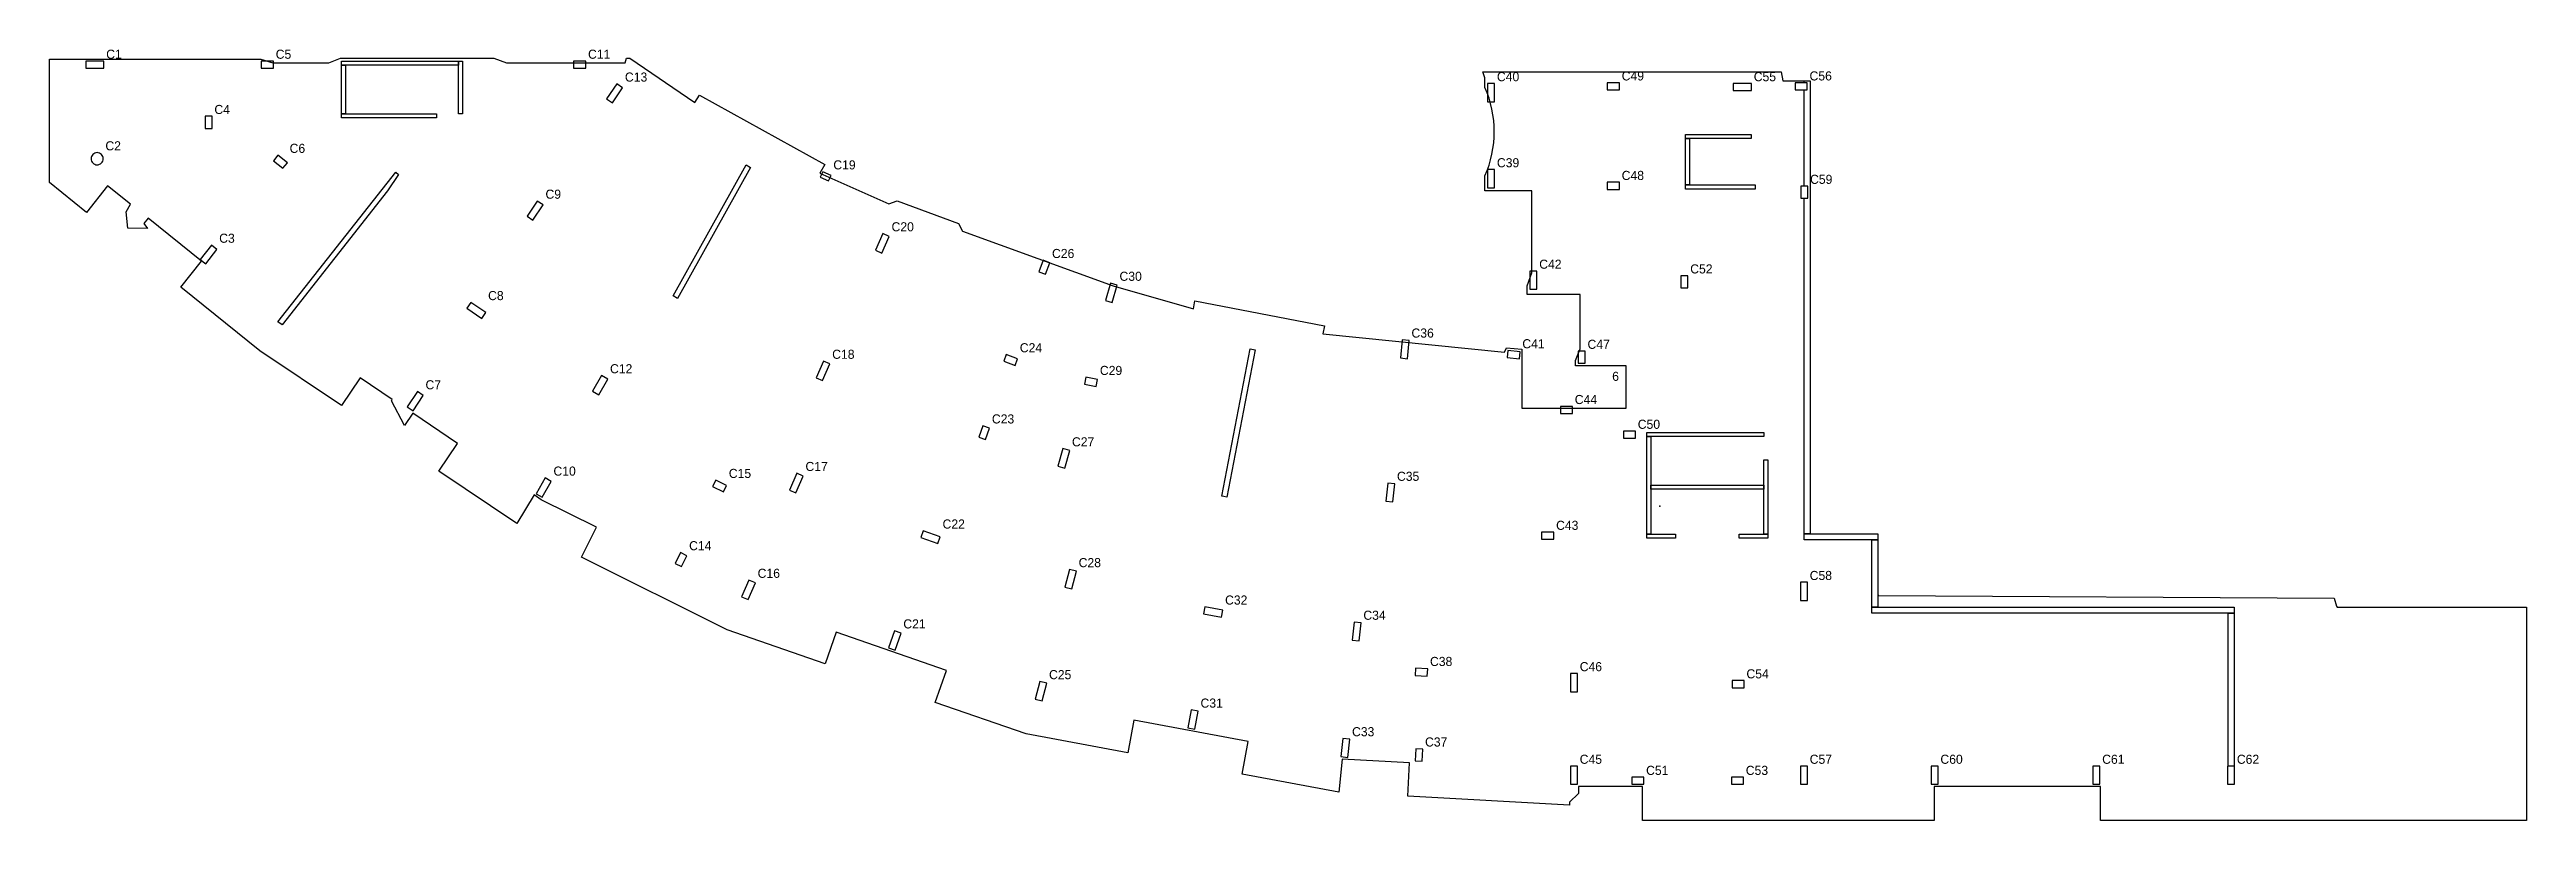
# Model space of a CAD drawing. Header units: inches. Extents: x 3282 to 9618, y 5323 to 56288.
# Drawn here: x 3292 to 8192, y 13507 to 15032 of the extents above; entities that cross this region are included whole.
import ezdxf

# ---------------------------------------------------------------- set-up
doc = ezdxf.new("R2010")
doc.units = ezdxf.units.IN
for name, color, linetype in [('BOUNDARY', 1, 'Continuous'), ('COL-LABEL', 2, 'Continuous'), ('COLS', 2, 'Continuous'), ('DATUM', 7, 'Continuous'), ('FLOOR NUMBER', 3, 'Continuous'), ('WALL', 4, 'Continuous')]:
    doc.layers.add(name, color=color, linetype=linetype)

msp = doc.modelspace()

# ---------------------------------------------------------------- texts
at = {"layer": 'COL-LABEL'}
for s, p in [('C1', (3404.4, 15014)), ('C5', (3739.7, 15014)), ('C11', (4357.5, 15014)), ('C13', (4430.5, 14968.8)), ('C40', (6155.4, 14969.6)), ('C49', (6402.2, 14971.1)), ('C55', (6663.4, 14969.6)), ('C56', (6773.8, 14971.1)), ('C4', (3618.4, 14904.7)), ('C2', (3402.8, 14832.8)), ('C6', (3767.2, 14827.8)), ('C19', (4842.7, 14795.1)), ('C39', (6155.4, 14799.3)), ('C9', (4273.3, 14737.1)), ('C48', (6402.2, 14774.2)), ('C59', (6774.8, 14766.5)), ('C3', (3627.9, 14650)), ('C20', (4957.9, 14672.6)), ('C26', (5275.3, 14619.8)), ('C42', (6239.1, 14598.6)), ('C52', (6537.8, 14589.3)), ('C8', (4159.8, 14536.5)), ('C30', (5408.8, 14574.7)), ('C36', (5986.4, 14462.4)), ('C41', (6205.7, 14441.2)), ('C47', (6334.6, 14440.1)), ('C12', (4401, 14391.8)), ('C18', (4840.5, 14420.4)), ('C24', (5211.6, 14433.3)), ('C29', (5370, 14388.4)), ('C7', (4036, 14360)), ('C23', (5156.4, 14292.5)), ('C44', (6309.4, 14330.9)), ('C27', (5314.8, 14247.2)), ('C50', (6434, 14281.9)), ('C17', (4787.6, 14198.4)), ('C10', (4289.1, 14189.3)), ('C15', (4636, 14184.7)), ('C35', (5957.7, 14179)), ('C22', (5058.8, 14084.6)), ('C43', (6272.4, 14082)), ('C14', (4557.4, 14041.7)), ('C28', (5328, 14008.2)), ('C16', (4693, 13987.1)), ('C58', (6774.1, 13982.8)), ('C32', (5617.6, 13934.2)), ('C34', (5891.2, 13904.1)), ('C21', (4981.2, 13887)), ('C38', (6023, 13812.7)), ('C46', (6319.2, 13802.4)), ('C25', (5269.4, 13786.6)), ('C54', (6649, 13788.2)), ('C31', (5569.1, 13730.3)), ('C33', (5868.8, 13673.7)), ('C37', (6013.2, 13653.4)), ('C45', (6319.2, 13619.2)), ('C57', (6774.1, 13619.2)), ('C60', (7032.7, 13619.2)), ('C61', (7352.7, 13619.2)), ('C62', (7619.1, 13619.2)), ('C51', (6450.5, 13597.2)), ('C53', (6647.7, 13597.2))]:
    msp.add_text(s, height=18, dxfattribs=at).set_placement(p)
at = {"layer": 'FLOOR NUMBER'}
msp.add_text('6', height=18, dxfattribs=at).set_placement((6383.4, 14376.8))

# ---------------------------------------------------------------- linework, layer by layer
at = {"layer": 'BOUNDARY'}
msp.add_lwpolyline([(4430.9, 15005.9), (4433.9, 15014.9), (4440.2, 15014.9), (4568.5, 14927.8), (4578.2, 14942.1), (4825.6, 14804.7), (4816.2, 14787.8), (4952.6, 14727.3), (4968.8, 14733.1), (5090.5, 14688.3), (5098.1, 14673.2), (5396.3, 14564.9), (5555, 14519.4), (5557.6, 14535.2), (5814.1, 14485.8), (5811.1, 14470.1), (6170.2, 14433.8), (6174.1, 14442.4), (6204.8, 14439.3), (6204.8, 14322.8), (6411.2, 14322.8), (6411.2, 14406.2), (6310.8, 14406.2), (6310.8, 14416.8), (6319.8, 14439.9), (6319.8, 14547.9), (6215.2, 14547.9), (6215.2, 14564.9), (6224.2, 14590.2), (6224.2, 14752.8), (6131.8, 14752.8), (6131.8, 14782.2, 0.209129), (6131.8, 14957.4), (6131.8, 14976.1), (6127.5, 14988.2), (6717.8, 14988.2), (6720.8, 14970.1), (6775.3, 14970.1), (6775.3, 14074.1), (6909.1, 14074.1), (6909.1, 13954.6), (6910, 13951.9), (7811.9, 13947.2), (7816.1, 13930.9), (7817.7, 13929.2), (8192, 13929.2), (8192, 13507.1), (7349.6, 13507.1), (7349.6, 13574.5), (7020.5, 13574.5), (7020.5, 13507.1), (6443.2, 13507.1), (6443.2, 13574.5), (6316.7, 13574.5), (6316.7, 13560.2), (6299, 13543.3), (6298.7, 13537.4), (5979.1, 13555), (5982.7, 13620.9), (5849.6, 13628.2), (5842.4, 13562.9), (5651.2, 13598.6), (5663.3, 13663.6), (5437.2, 13705.7), (5425.1, 13640.8), (5223.9, 13678.4), (5044.5, 13740.5), (5066.4, 13803.8), (4848.1, 13879.4), (4826.5, 13817.1), (4633, 13884.1), (4344.6, 14028), (4374.1, 14087.1), (4264.8, 14141.6), (4250.8, 14151.1), (4216.9, 14094.3), (4062.4, 14198.3), (4099.3, 14253.1), (4010.6, 14312.7), (3994.3, 14288.6), (3968.5, 14337.3), (3970.2, 14339.9), (3906.8, 14382.6), (3869.9, 14327.9), (3708.6, 14436.5), (3552.2, 14561.9), (3593, 14613.7), (3487.1, 14698.7), (3478.5, 14687.8), (3486.3, 14678.3), (3447.4, 14679.1), (3443.8, 14710.9), (3452.5, 14726.4), (3407.1, 14762.9), (3365.6, 14710.2), (3292.3, 14769), (3292.3, 15013.1), (3710.2, 15013.1), (3734, 15005.9), (3845, 15005.9), (3868, 15014.9), (4171, 15014.9), (4196, 15005.9)], format="xyb", close=True, dxfattribs=at)
at = {"layer": 'COLS'}
for points in [[(3363.9, 15009.5), (3363.9, 14995.5), (3399.9, 14995.5), (3399.9, 15009.5)], [(3735.2, 14995.5), (3735.2, 15009.5), (3711.2, 15009.5), (3711.2, 14995.5)], [(4353, 14995.5), (4353, 15009.5), (4329, 15009.5), (4329, 14995.5)], [(4394.2, 14934.5), (4405.8, 14926.6), (4426, 14956.4), (4414.4, 14964.3)], [(6150.9, 14965.1), (6136.9, 14965.1), (6136.9, 14929.1), (6150.9, 14929.1)], [(6397.7, 14952.6), (6397.7, 14966.6), (6373.7, 14966.6), (6373.7, 14952.6)], [(6658.9, 14951.1), (6658.9, 14965.1), (6622.9, 14965.1), (6622.9, 14951.1)], [(6769.3, 14952.6), (6769.3, 14966.6), (6745.3, 14966.6), (6745.3, 14952.6)], [(3599.9, 14876.2), (3613.9, 14876.2), (3613.9, 14900.2), (3599.9, 14900.2)], [(3398.3, 14816.3), (3398.1, 14818.6), (3397.4, 14820.9), (3396.3, 14822.9), (3394.8, 14824.8), (3393, 14826.2), (3390.9, 14827.4), (3388.7, 14828), (3386.3, 14828.3), (3384, 14828), (3381.7, 14827.4), (3379.7, 14826.2), (3377.8, 14824.8), (3376.4, 14822.9), (3375.2, 14820.9), (3374.6, 14818.6), (3374.3, 14816.3), (3374.6, 14813.9), (3375.2, 14811.7), (3376.4, 14809.6), (3377.8, 14807.8), (3379.7, 14806.3), (3381.7, 14805.2), (3384, 14804.5), (3386.3, 14804.3), (3388.7, 14804.5), (3390.9, 14805.2), (3393, 14806.3), (3394.8, 14807.8), (3396.3, 14809.6), (3397.4, 14811.7), (3398.1, 14813.9)], [(3754, 14797.4), (3762.7, 14808.4), (3743.8, 14823.3), (3735.2, 14812.3)], [(4821.8, 14790.6), (4816.9, 14779.6), (4833.4, 14772.3), (4838.2, 14783.3)], [(6150.9, 14794.8), (6136.9, 14794.8), (6136.9, 14758.8), (6150.9, 14758.8)], [(6397.7, 14755.7), (6397.7, 14769.7), (6373.7, 14769.7), (6373.7, 14755.7)], [(6770.3, 14762), (6756.3, 14762), (6756.3, 14738), (6770.3, 14738)], [(4237, 14702.8), (4248.6, 14695), (4268.8, 14724.8), (4257.2, 14732.6)], [(4926, 14635.2), (4938.7, 14629.5), (4953.4, 14662.4), (4940.6, 14668.1)], [(3590.2, 14617.2), (3601.2, 14608.6), (3623.4, 14636.9), (3612.4, 14645.5)], [(5270.8, 14610.5), (5257.7, 14615.3), (5249.5, 14592.7), (5262.6, 14587.9)], [(5380.9, 14535.6), (5394.3, 14531.8), (5404.3, 14566.4), (5390.8, 14570.2)], [(6234.6, 14594.1), (6220.6, 14594.1), (6220.6, 14558.1), (6234.6, 14558.1)], [(6533.3, 14584.8), (6519.3, 14584.8), (6519.3, 14560.8), (6533.3, 14560.8)], [(4147.5, 14500.3), (4155.3, 14511.9), (4125.5, 14532), (4117.6, 14520.4)], [(5964.4, 14422.1), (5978.3, 14420.7), (5981.9, 14456.5), (5968, 14457.9)], [(4808.6, 14383), (4821.4, 14377.3), (4836, 14410.2), (4823.2, 14415.9)], [(5184.6, 14428.8), (5179.8, 14415.7), (5202.4, 14407.5), (5207.1, 14420.6)], [(6199.8, 14420.3), (6201.2, 14434.3), (6177.3, 14436.7), (6175.9, 14422.8)], [(6316.1, 14411.6), (6330.1, 14411.6), (6330.1, 14435.6), (6316.1, 14435.6)], [(4366.5, 14356.1), (4378.7, 14349.1), (4396.5, 14380.4), (4384.4, 14387.3)], [(5362.9, 14365.6), (5365.5, 14379.4), (5341.9, 14383.9), (5339.3, 14370.1)], [(3999.8, 14325.6), (4011.4, 14317.8), (4031.5, 14347.6), (4019.9, 14355.5)], [(6304.9, 14312.4), (6304.9, 14326.4), (6280.9, 14326.4), (6280.9, 14312.4)], [(5151.9, 14283.2), (5138.7, 14288), (5130.5, 14265.5), (5143.7, 14260.7)], [(6429.5, 14263.4), (6429.5, 14277.4), (6405.5, 14277.4), (6405.5, 14263.4)], [(5286.9, 14208.1), (5300.4, 14204.2), (5310.3, 14238.8), (5296.9, 14242.7)], [(4254.6, 14153.5), (4266.8, 14146.6), (4284.6, 14177.8), (4272.4, 14184.8)], [(4625.2, 14157), (4631.5, 14169.5), (4610, 14180.2), (4603.7, 14167.7)], [(4756, 14160.8), (4768.8, 14155.3), (4783.1, 14188.3), (4770.3, 14193.9)], [(5935.7, 14138.7), (5949.6, 14137.3), (5953.2, 14173.1), (5939.3, 14174.5)], [(5049.7, 14055.1), (5054.3, 14068.3), (5020.3, 14080.1), (5015.7, 14066.9)], [(6267.9, 14063.5), (6267.9, 14077.5), (6243.9, 14077.5), (6243.9, 14063.5)], [(4552.9, 14030.9), (4540.4, 14037.2), (4529.7, 14015.7), (4542.2, 14009.5)], [(4661.4, 13949.6), (4674.2, 13944), (4688.5, 13977.1), (4675.6, 13982.6)], [(5300.8, 13968.9), (5314.3, 13965.3), (5323.5, 14000.1), (5310, 14003.7)], [(6755.6, 13942.3), (6769.6, 13942.3), (6769.6, 13978.3), (6755.6, 13978.3)], [(5610.5, 13909.3), (5613.1, 13923.1), (5577.7, 13929.7), (5575.1, 13915.9)], [(4951.7, 13848.5), (4964.9, 13843.9), (4976.7, 13877.9), (4963.5, 13882.5)], [(5868.8, 13863.8), (5882.7, 13862.3), (5886.7, 13898.1), (5872.8, 13899.6)], [(5242.1, 13747.3), (5255.6, 13743.8), (5264.9, 13778.6), (5251.3, 13782.1)], [(6017.7, 13792.9), (6018.5, 13806.9), (5994.5, 13808.2), (5993.7, 13794.2)], [(6300.7, 13761.9), (6314.7, 13761.9), (6314.7, 13797.9), (6300.7, 13797.9)], [(6644.5, 13769.7), (6644.5, 13783.7), (6620.5, 13783.7), (6620.5, 13769.7)], [(5544.2, 13690.4), (5558, 13687.8), (5564.6, 13723.2), (5550.8, 13725.8)], [(5846.4, 13633.4), (5860.3, 13631.9), (5864.3, 13667.7), (5850.4, 13669.2)], [(6008.7, 13648.1), (5994.7, 13648.9), (5993.4, 13625), (6007.4, 13624.2)], [(6300.7, 13578.7), (6314.7, 13578.7), (6314.7, 13614.7), (6300.7, 13614.7)], [(6446, 13578.7), (6446, 13592.7), (6422, 13592.7), (6422, 13578.7)], [(6643.2, 13578.7), (6643.2, 13592.7), (6619.2, 13592.7), (6619.2, 13578.7)], [(6755.6, 13578.7), (6769.6, 13578.7), (6769.6, 13614.7), (6755.6, 13614.7)], [(7014.2, 13578.7), (7028.2, 13578.7), (7028.2, 13614.7), (7014.2, 13614.7)], [(7334.2, 13578.7), (7348.2, 13578.7), (7348.2, 13614.7), (7334.2, 13614.7)], [(7600.6, 13578.7), (7614.6, 13578.7), (7614.6, 13614.7), (7600.6, 13614.7)]]:
    msp.add_lwpolyline(points, close=True, dxfattribs=at)
at = {"layer": 'DATUM'}
msp.add_point((6477.6, 14128.8), dxfattribs=at)
at = {"layer": 'WALL'}
for points in [[(4101.5, 15001.1), (4051.8, 15001.1), (3869.5, 15001.1), (3869.5, 15009.1), (4101.5, 15009.1)], [(3877.5, 14905.1), (3869.5, 14905.1), (3869.5, 15001.1), (3877.5, 15001.1)], [(4101.5, 14905.1), (4101.5, 14953.4), (4101.5, 15009.1), (4109.5, 15009.1), (4109.5, 14905.1)], [(6763.3, 14074.1), (6763.3, 14217.9), (6763.3, 14738), (6770.3, 14738), (6770.3, 14762), (6763.3, 14762), (6763.3, 14952.6), (6769.3, 14952.6), (6769.3, 14966.6), (6763.3, 14966.6), (6763.3, 14970.1), (6775.3, 14970.1), (6775.3, 14074.1)], [(4036.5, 14897.1), (4028.1, 14897.1), (3869.5, 14897.1), (3869.5, 14905.1), (4057.5, 14905.1), (4057.5, 14897.1)], [(6658.3, 14856.3), (6653.2, 14856.3), (6528.2, 14856.3), (6528.2, 14864.3), (6658.3, 14864.3)], [(6528.2, 14764.3), (6528.2, 14848.3), (6528.2, 14856.3), (6536.2, 14856.3), (6536.2, 14764.3)], [(4534.8, 14539.9), (4526.1, 14544.8), (4670.1, 14804.1), (4678.9, 14799.2)], [(3752.4, 14487.7), (3744.1, 14493.3), (3977.4, 14789.6), (3982.9, 14785.2), (3961, 14752.7)], [(6639.7, 14756.3), (6536.2, 14756.3), (6528.2, 14756.3), (6528.2, 14764.3), (6666.3, 14764.3), (6666.3, 14756.3)], [(5620.9, 14146.9), (5615.3, 14148), (5611.1, 14148.8), (5667.2, 14440.1), (5677, 14438.2)], [(6683.3, 14266.7), (6639.7, 14266.7), (6451.7, 14266.7), (6451.7, 14274.7), (6683.3, 14274.7)], [(6451.7, 14073.7), (6451.7, 14086.6), (6451.7, 14266.7), (6459.7, 14266.7), (6459.7, 14073.7)], [(6691.3, 14073.7), (6683.3, 14073.7), (6683.3, 14220.7), (6691.3, 14220.7)], [(6565.7, 14162.7), (6565.7, 14162.7), (6459.7, 14162.7), (6459.7, 14170.7), (6683.3, 14170.7), (6683.3, 14162.7)], [(6459.7, 14065.7), (6451.7, 14065.7), (6451.7, 14073.7), (6508.7, 14073.7), (6508.7, 14065.7)], [(6666.6, 14065.7), (6639.7, 14065.7), (6634.3, 14065.7), (6634.3, 14073.7), (6691.3, 14073.7), (6691.3, 14065.7)], [(6897.1, 14062.1), (6855.4, 14062.1), (6763.3, 14062.1), (6763.3, 14074.1), (6909.1, 14074.1), (6909.1, 14062.1)], [(6909.1, 13929.1), (6897.1, 13929.1), (6897.1, 14062.1), (6909.1, 14062.1)], [(7189, 13917.1), (7181.8, 13917.1), (6897.1, 13917.1), (6897.1, 13929.1), (7613.6, 13929.1), (7613.6, 13917.1)], [(7601.6, 13614.7), (7601.6, 13797.6), (7601.6, 13917.1), (7613.6, 13917.1), (7613.6, 13614.7)]]:
    msp.add_lwpolyline(points, close=True, dxfattribs=at)

msp.set_redraw_order([(e.dxf.handle, doc.entitydb.next_handle()) for e in msp.query("TEXT MTEXT ATTDEF DIMENSION ARC_DIMENSION")])  # texts and dimensions are drawn at this point

doc.saveas('drawing.dxf')
